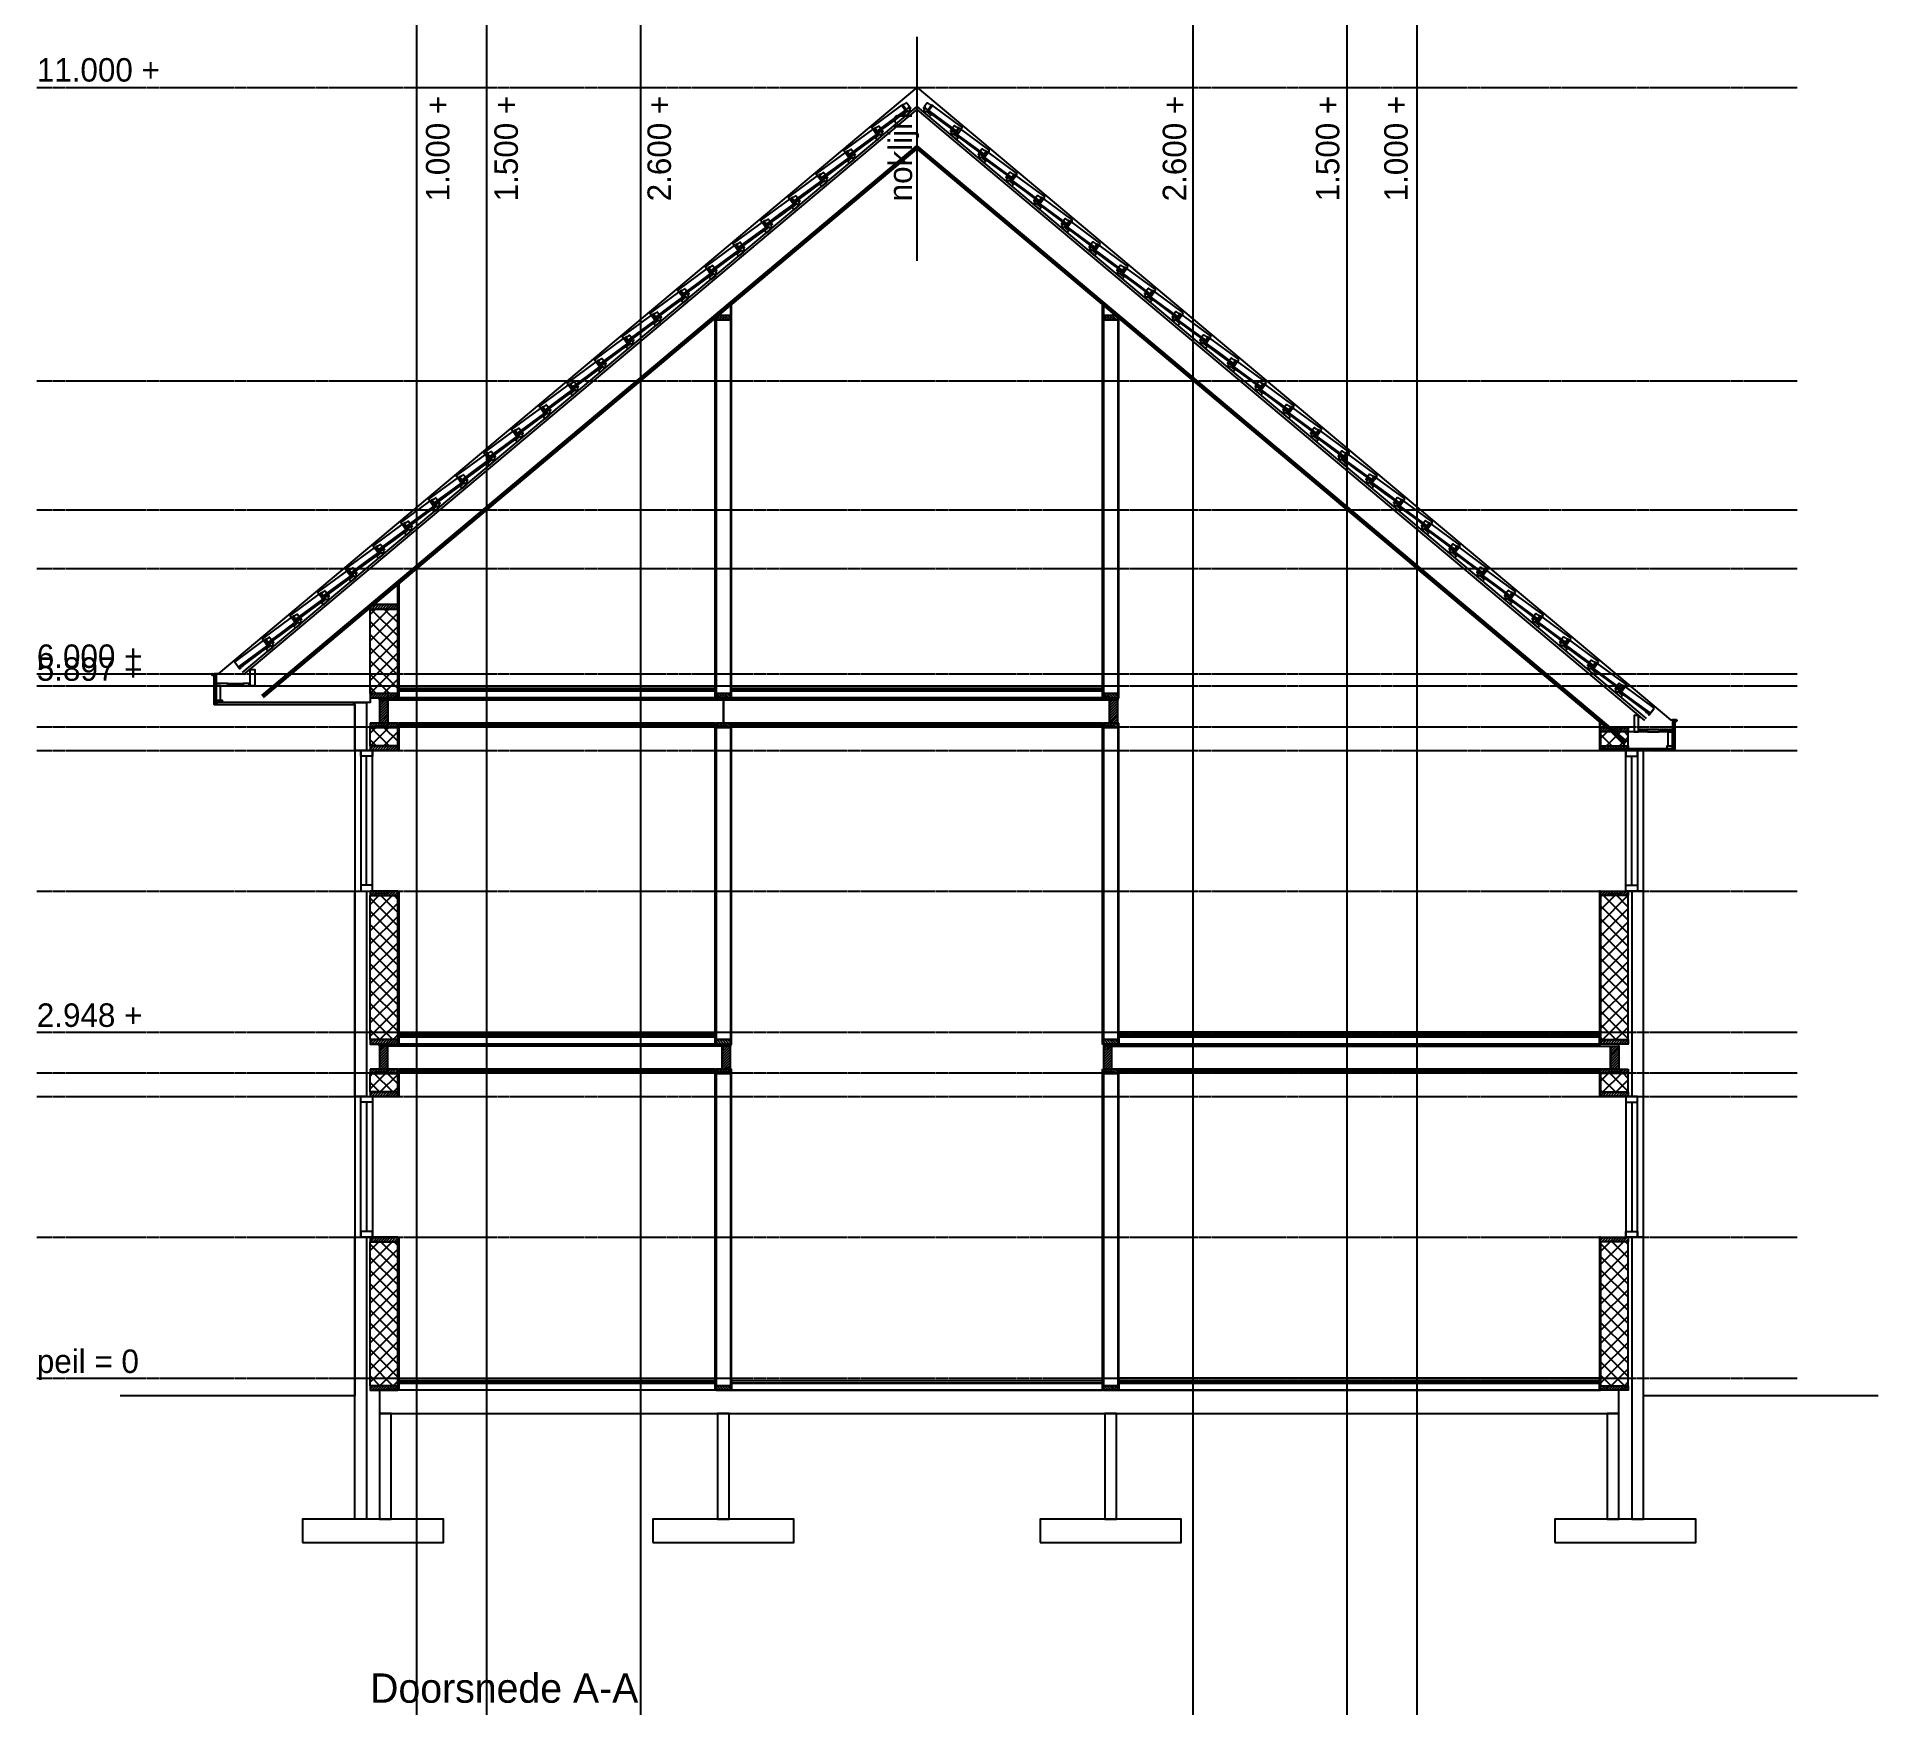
# Model space of a CAD drawing. Header units: millimetres. Extents: x -109306 to 269542, y -22401 to 197206.
# Drawn here: x 109700 to 125390, y -21929 to -7734 of the extents above; entities that cross this region are included whole.
import ezdxf

# ---------------------------------------------------------------- set-up
doc = ezdxf.new("R2010")
doc.units = ezdxf.units.MM
for name, pattern in [('CENTER', [36, 24, -3, 6, -3]), ('DASHED', [19.05, 12.7, -6.35]), ('DASHED2', [9.525, 6.35, -3.175])]:
    doc.linetypes.add(name, pattern=pattern)
for name, color, linetype in [('18', 1, 'Continuous'), ('25', 2, 'Continuous'), ('DIMENSION', 1, 'Continuous'), ('HATCH', 9, 'Continuous'), ('STRAMIEN', 11, 'CENTER'), ('T50', 4, 'Continuous')]:
    doc.layers.add(name, color=color, linetype=linetype)
doc.layers.add('EHP Derden', color=8, linetype='DASHED', lineweight=13)
doc.styles.get("Standard").update_dxf_attribs({"font": ''})
doc.styles.get('Standard').set_extended_font_data('Century Gothic')
pattern_1 = [(45, (-73796.183, 375.5), (-11.2253202, 11.2253202), [])]
pattern_2 = [(45, (-73796.183, 1808), (-11.2253202, 11.2253202), [])]
pattern_3 = [(45, (-73796.183, -1140.5), (-11.2253202, 11.2253202), [])]
pattern_4 = [(45, (-25000, 0), (-56.1266, 56.1266), []), (135, (-25000, 0), (-56.1266, -56.1266), [])]
pattern_5 = [(45, (-74714.357, 375.5), (-11.2253202, 11.2253202), [])]
pattern_6 = [(45, (-25918.174, 0), (-56.1266, 56.1266), []), (135, (-25918.174, 0), (-56.1266, -56.1266), [])]
pattern_7 = [(45, (-74714.357, 1770), (-11.2253202, 11.2253202), [])]
pattern_8 = [(45, (-74714.357, -1140.5), (-11.2253202, 11.2253202), [])]
pattern_9 = [(45, (-73796.183, -2573), (-11.2253202, 11.2253202), [])]
pattern_10 = [(45, (-72396.183, -2573), (-11.2253202, 11.2253202), [])]

msp = doc.modelspace()

# ---------------------------------------------------------------- texts
at = {"layer": 'DIMENSION', "char_height": 200, "attachment_point": 1}
for s, insert in [('11.000 +', (109699.6, -7915.5)), ('5.897 +', (109699.6, -13019.8)), ('6.000 +', (109699.6, -12910.4)), ('2.948 +', (109699.6, -15968.3)), ('peil = 0', (109699.6, -18916.8))]:
    msp.add_mtext_dynamic_manual_height_columns(s, width=1255.617, gutter_width=200, heights=[0], dxfattribs=dict(at, insert=insert))
at = {"layer": 'DIMENSION', "char_height": 200, "rotation": 90}
for s, insert, attachment_point in [('1.000 +', (113015.6, -9135.6), 1), ('1.500 +', (113598.4, -9135.6), 1), ('2.600 +', (114903, -9135.6), 1), ('2.600 +', (119496.2, -9135.6), 7), ('1.500 +', (120800.8, -9135.6), 7), ('1.000 +', (121383.6, -9135.6), 7), ('noklijn', (116957.3, -9135.6), 1)]:
    msp.add_mtext_dynamic_manual_height_columns(s, width=1255.617, gutter_width=200, heights=[0], dxfattribs=dict(at, insert=insert, attachment_point=attachment_point))
at = {"layer": 'T50'}
msp.add_text('Doorsnede A-A', height=250, dxfattribs=at).set_placement((112539.6, -21925.9))

# ---------------------------------------------------------------- blocks, each defined once
blk = doc.blocks.new('BNOVH000B$2')
at = {"color": 1, "linetype": 'Continuous', "ltscale": 400}
blk.add_lwpolyline([(-4.607633, -72.634071), (-0.507161, -7.984015, -0.414214), (7.983656, -0.505826), (306.765381, -19.461395)], format="xyb", dxfattribs=at)
at = {"color": 7, "linetype": 'Continuous', "ltscale": 400}
for points in [[(162.939163, -75.24762), (35.388271, -67.155594, 0.346419), (32.332868, -69.261757), (32.208397, -69.663368, -0.34642), (29.152066, -71.76974), (26.880663, -71.625717, -0.346418), (24.116321, -69.149877), (24.043949, -68.736298, 0.346419), (21.27807, -66.260763), (12.150923, -65.681381, 0.339449), (6.694334, -69.342673), (6.107766, -71.08606, -0.339452), (3.074921, -73.122243), (-4.607633, -72.634071), (-3.911165, -61.656105, -0.414214), (4.57868, -54.179608), (163.721054, -64.275009)], [(163.721054, -64.275009), (312.597626, -73.719734, 0.34642), (315.65294, -71.612962), (316.081909, -70.22963, -0.346418), (319.137209, -68.122364), (320.513977, -68.210251, -0.346419), (323.278875, -70.685866), (323.528778, -72.112488, 0.34642), (326.293636, -74.589384), (347.527344, -75.935265, 0.34642), (350.582755, -73.829089), (351.011627, -72.44516, -0.346409), (354.067276, -70.339005), (359.435699, -70.679352, -0.346429), (362.200625, -73.155084), (362.653351, -75.73613), (362.783844, -78.096054), (362.351929, -84.892128, -0.414214), (359.167991, -87.69696), (350.891724, -87.171593, 0.346418), (348.683398, -88.693428), (345.226959, -99.860466, -0.34642), (342.170061, -101.96707), (331.379486, -101.282631, -0.345772), (328.614772, -98.812945), (327.279694, -91.291748, 0.345782), (324.515422, -88.822875), (318.587646, -88.446442, -0.348737), (316.607744, -86.658449, 0.348633), (314.626961, -84.870368), (162.939163, -75.24762)]]:
    blk.add_lwpolyline(points, format="xyb", dxfattribs=at)
at = {"color": 1, "linetype": 'DASHED2', "ltscale": 400}
blk.add_lwpolyline([(306.765381, -19.461395), (318.913177, -20.232227, -0.063748), (342.582732, -28.872767), (363.816071, -30.219614, -0.414214), (365.685305, -32.342388), (362.930328, -75.772003)], format="xyb", dxfattribs=at)
for points in [[(315.653687, -71.612961), (318.674286, -24.001543)], [(323.528778, -72.112488), (326.549377, -24.501074)]]:
    blk.add_lwpolyline(points, dxfattribs=at)
blk = doc.blocks.new('*U882')
at = {"layer": '25'}
for points in [[(-3089, -2259), (2495, 2426)], [(-3076, -2275), (2508, 2411)], [(-2925, -2455), (2659, 2231)], [(-2919, -2461), (2665, 2224)], [(-2911, -2471), (2673, 2215)]]:
    blk.add_lwpolyline(points, dxfattribs=at)
for points in [[(2304, 2295), (2342, 2327), (2357, 2310), (2318, 2278)], [(2068, 2097), (2107, 2129), (2121, 2112), (2082, 2080)], [(1832, 1899), (1871, 1931), (1885, 1914), (1846, 1882)], [(1596, 1701), (1635, 1733), (1649, 1716), (1610, 1684)], [(1360, 1503), (1399, 1535), (1413, 1518), (1375, 1486)], [(1124, 1305), (1163, 1337), (1177, 1320), (1139, 1288)], [(889, 1107), (927, 1139), (941, 1122), (903, 1090)], [(653, 909), (691, 941), (705, 924), (667, 892)], [(417, 711), (455, 743), (469, 726), (431, 694)], [(181, 513), (219, 545), (233, 529), (195, 496)], [(-55, 315), (-17, 347), (-3, 331), (-41, 298)], [(-291, 117), (-253, 149), (-239, 133), (-277, 100)], [(-527, -81), (-489, -49), (-475, -65), (-513, -98)], [(-763, -279), (-725, -247), (-711, -263), (-749, -296)], [(-999, -477), (-961, -445), (-947, -461), (-985, -494)], [(-1235, -675), (-1197, -643), (-1183, -659), (-1221, -692)], [(-1471, -873), (-1433, -840), (-1418, -857), (-1457, -889)], [(-1707, -1071), (-1669, -1038), (-1654, -1055), (-1693, -1087)], [(-1943, -1269), (-1904, -1236), (-1890, -1253), (-1929, -1285)], [(-2179, -1467), (-2140, -1434), (-2126, -1451), (-2165, -1483)], [(-2415, -1665), (-2376, -1632), (-2362, -1649), (-2401, -1681)], [(-2651, -1863), (-2612, -1830), (-2598, -1847), (-2636, -1879)], [(-2887, -2060), (-2848, -2028), (-2834, -2045), (-2872, -2077)]]:
    blk.add_lwpolyline(points, close=True, dxfattribs=at)
at = {"rotation": 39.9999999999994}
for p in [(2035, 2186), (1799, 1988), (1563, 1790), (1327, 1592), (1091, 1394), (855, 1196), (619, 998), (383, 800), (147, 602), (-89, 404), (-324, 206), (-560, 8), (-796, -190), (-1032, -388), (-1268, -586), (-1504, -784), (-1740, -982), (-1976, -1180), (-2212, -1378), (-2448, -1576), (-2684, -1774), (-2920, -1972), (-3156, -2169)]:
    blk.add_blockref('BNOVH000B$2', p, dxfattribs=at)
blk = doc.blocks.new('*U883')
at = {"layer": '25'}
for points in [[(-3556, -2651), (2495, 2426)], [(-3543, -2666), (2508, 2411)], [(-3392, -2846), (2659, 2231)], [(-3386, -2853), (2665, 2224)], [(-3378, -2863), (2673, 2215)]]:
    blk.add_lwpolyline(points, dxfattribs=at)
for points in [[(2309, 2299), (2348, 2331), (2362, 2315), (2323, 2282)], [(2073, 2101), (2112, 2133), (2126, 2117), (2087, 2084)], [(1837, 1903), (1876, 1935), (1890, 1919), (1851, 1886)], [(1601, 1705), (1640, 1737), (1654, 1721), (1616, 1688)], [(1365, 1507), (1404, 1539), (1418, 1523), (1380, 1490)], [(1130, 1309), (1168, 1342), (1182, 1325), (1144, 1293)], [(894, 1111), (932, 1144), (946, 1127), (908, 1095)], [(658, 913), (696, 946), (710, 929), (672, 897)], [(422, 715), (460, 748), (474, 731), (436, 699)], [(186, 517), (224, 550), (238, 533), (200, 501)], [(-50, 319), (-12, 352), (2, 335), (-36, 303)], [(-286, 121), (-248, 154), (-234, 137), (-272, 105)], [(-522, -76), (-484, -44), (-470, -61), (-508, -93)], [(-758, -274), (-720, -242), (-706, -259), (-744, -291)], [(-994, -472), (-956, -440), (-942, -457), (-980, -489)], [(-1230, -670), (-1192, -638), (-1177, -655), (-1216, -687)], [(-1466, -868), (-1428, -836), (-1413, -853), (-1452, -885)], [(-1702, -1066), (-1663, -1034), (-1649, -1051), (-1688, -1083)], [(-1938, -1264), (-1899, -1232), (-1885, -1249), (-1924, -1281)], [(-2174, -1462), (-2135, -1430), (-2121, -1447), (-2160, -1479)], [(-2410, -1660), (-2371, -1628), (-2357, -1645), (-2395, -1677)], [(-2646, -1858), (-2607, -1826), (-2593, -1843), (-2631, -1875)], [(-2882, -2056), (-2843, -2024), (-2829, -2041), (-2867, -2073)], [(-3117, -2254), (-3079, -2222), (-3065, -2239), (-3103, -2271)], [(-3353, -2452), (-3315, -2420), (-3301, -2437), (-3339, -2469)]]:
    blk.add_lwpolyline(points, close=True, dxfattribs=at)
at = {"rotation": 39.9999999999994}
for p in [(2040, 2190), (1804, 1992), (1568, 1794), (1332, 1596), (1096, 1398), (860, 1200), (624, 1002), (388, 804), (152, 606), (-84, 408), (-319, 210), (-555, 12), (-791, -185), (-1027, -383), (-1263, -581), (-1499, -779), (-1735, -977), (-1971, -1175), (-2207, -1373), (-2443, -1571), (-2679, -1769), (-2915, -1967), (-3151, -2165), (-3387, -2363), (-3623, -2561)]:
    blk.add_blockref('BNOVH000B$2', p, dxfattribs=at)
blk = doc.blocks.new('*U884')
at = {"layer": '25'}
for points in [[(1302, -50), (2502, -50), (2502, 50), (1302, 50)], [(1352, 50), (1302, 50), (1302, -50), (1352, -50)], [(2452, 50), (2502, 50), (2502, -50), (2452, -50)]]:
    blk.add_lwpolyline(points, close=True, dxfattribs=at)
blk.add_lwpolyline([(1352, 0), (2452, 0)], dxfattribs=at)
blk = doc.blocks.new('*U885')
at = {"layer": '25'}
for points in [[(548.5, -50), (1748.5, -50), (1748.5, 50), (548.5, 50)], [(598.5, 50), (548.5, 50), (548.5, -50), (598.5, -50)], [(1698.5, 50), (1748.5, 50), (1748.5, -50), (1698.5, -50)]]:
    blk.add_lwpolyline(points, close=True, dxfattribs=at)
blk.add_lwpolyline([(598.5, 0), (1698.5, 0)], dxfattribs=at)

# ---------------------------------------------------------------- hatches: boundary and pattern name
at = {"layer": '18'}
h = msp.add_hatch(dxfattribs=at)
h.set_pattern_fill('ANSI31', color=1, scale=5, angle=90)
h.set_pattern_definition([(135, (115549.596, -9644.757), (-11.2253, -11.2253), [])])
h.paths.add_polyline_path([(115489.6, -10106.8), (115489.6, -10144.8), (115609.6, -10144.8), (115609.6, -10106.8)])
h = msp.add_hatch(dxfattribs=at)
h.set_pattern_fill('ANSI31', color=1, scale=5, angle=90)
h.set_pattern_definition([(135, (118849.596, -9644.757), (-11.2253, -11.2253), [])])
h.paths.add_polyline_path([(118789.6, -10106.8), (118789.6, -10144.8), (118909.6, -10144.8), (118909.6, -10106.8)])
h = msp.add_hatch(dxfattribs=at)
h.set_pattern_fill('ANSI31', color=1, scale=5)
h.set_pattern_definition([(45, (-74396.183, 3417.552), (-11.2253202, 11.2253202), [])])
h.paths.add_polyline_path([(112539.6, -12570.4), (112539.6, -12608.4), (112774.6, -12608.4), (112774.6, -12570.4)])
h = msp.add_hatch(dxfattribs=at)
h.set_pattern_fill('ANSI31', color=1, scale=5)
h.set_pattern_definition([(45, (-74396.183, 2660), (-11.2253202, 11.2253202), [])])
h.paths.add_polyline_path([(112539.6, -13327.9), (112539.6, -13365.9), (112774.6, -13365.9), (112774.6, -13327.9)])
h = msp.add_hatch(dxfattribs=at)
h.set_pattern_fill('ANSI31', color=1, scale=5, angle=90)
h.set_pattern_definition([(135, (115411.596, -12865.904), (-11.2253, -11.2253), [])])
h.paths.add_polyline_path([(115489.6, -13327.9), (115489.6, -13365.9), (115609.6, -13365.9), (115609.6, -13327.9)])
h = msp.add_hatch(dxfattribs=at)
h.set_pattern_fill('ANSI31', color=1, scale=5, angle=90)
h.set_pattern_definition([(135, (118711.596, -12865.904), (-11.2253, -11.2253), [])])
h.paths.add_polyline_path([(118789.6, -13327.9), (118789.6, -13365.9), (118909.6, -13365.9), (118909.6, -13327.9)])
h = msp.add_hatch(dxfattribs=at)
h.set_pattern_fill('ANSI31', color=1, scale=5)
h.set_pattern_definition([(45, (-24920, 2948.5), (-11.2253202, 11.2253202), [])])
h.paths.add_polyline_path([(112690.6, -13383.9), (112619.6, -13383.9), (112619.6, -13579.9), (112690.6, -13579.9)])
h = msp.add_hatch(dxfattribs=at)
h.set_pattern_fill('ANSI31', color=1, scale=5)
h.set_pattern_definition([(45, (-18701, 2948.5), (-11.2253202, 11.2253202), [])])
h.paths.add_polyline_path([(118909.6, -13383.9), (118838.6, -13383.9), (118838.6, -13579.9), (118909.6, -13579.9)])
h = msp.add_hatch(dxfattribs=at)
h.set_pattern_fill('ANSI31', color=1, scale=5)
h.set_pattern_definition(pattern_2)
h.paths.add_polyline_path([(112539.6, -13579.9), (112539.6, -13617.9), (112774.6, -13617.9), (112774.6, -13579.9)])
h = msp.add_hatch(dxfattribs=at)
h.set_pattern_fill('ANSI31', color=1, scale=5)
h.set_pattern_definition(pattern_2)
h.paths.add_polyline_path([(112539.6, -13579.9), (112539.6, -13617.9), (112774.6, -13617.9), (112774.6, -13579.9)])
h = msp.add_hatch(dxfattribs=at)
h.set_pattern_fill('ANSI31', color=1, scale=5, angle=90)
h.set_pattern_definition([(135, (115549.596, -13117.904), (-11.2253, -11.2253), [])])
h.paths.add_polyline_path([(115489.6, -13579.9), (115489.6, -13617.9), (115609.6, -13617.9), (115609.6, -13579.9)])
h = msp.add_hatch(dxfattribs=at)
h.set_pattern_fill('ANSI31', color=1, scale=5, angle=90)
h.set_pattern_definition([(135, (118849.596, -13117.904), (-11.2253, -11.2253), [])])
h.paths.add_polyline_path([(118789.6, -13579.9), (118789.6, -13617.9), (118909.6, -13617.9), (118909.6, -13579.9)])
h = msp.add_hatch(dxfattribs=at)
h.set_pattern_fill('ANSI31', color=1, scale=5)
h.set_pattern_definition(pattern_7)
h.paths.add_polyline_path([(123259.6, -13617.9), (123259.6, -13655.9), (123024.6, -13655.9), (123024.6, -13617.9)])
h = msp.add_hatch(dxfattribs=at)
h.set_pattern_fill('ANSI31', color=1, scale=5)
h.set_pattern_definition(pattern_7)
h.paths.add_polyline_path([(123259.6, -13617.9), (123259.6, -13655.9), (123024.6, -13655.9), (123024.6, -13617.9)])
h = msp.add_hatch(dxfattribs=at)
h.set_pattern_fill('ANSI31', color=1, scale=5)
h.set_pattern_definition([(45, (-74396.183, 2213.5), (-11.2253202, 11.2253202), [])])
h.paths.add_polyline_path([(112539.6, -13774.4), (112539.6, -13812.4), (112774.6, -13812.4), (112774.6, -13774.4)])
h = msp.add_hatch(dxfattribs=at)
h.set_pattern_fill('ANSI31', color=1, scale=5)
h.set_pattern_definition([(45, (-75314.357, 2213.5), (-11.2253202, 11.2253202), [])])
h.paths.add_polyline_path([(123259.6, -13774.4), (123259.6, -13812.4), (123024.6, -13812.4), (123024.6, -13774.4)])
h = msp.add_hatch(dxfattribs=at)
h.set_pattern_fill('ANSI31', color=1, scale=5)
h.set_pattern_definition(pattern_1)
h.paths.add_polyline_path([(112539.6, -15012.4), (112539.6, -15050.4), (112774.6, -15050.4), (112774.6, -15012.4)])
h = msp.add_hatch(dxfattribs=at)
h.set_pattern_fill('ANSI31', color=1, scale=5)
h.set_pattern_definition(pattern_1)
h.paths.add_polyline_path([(112539.6, -15012.4), (112539.6, -15050.4), (112774.6, -15050.4), (112774.6, -15012.4)])
h = msp.add_hatch(dxfattribs=at)
h.set_pattern_fill('ANSI31', color=1, scale=5)
h.set_pattern_definition(pattern_5)
h.paths.add_polyline_path([(123259.6, -15012.4), (123259.6, -15050.4), (123024.6, -15050.4), (123024.6, -15012.4)])
h = msp.add_hatch(dxfattribs=at)
h.set_pattern_fill('ANSI31', color=1, scale=5)
h.set_pattern_definition(pattern_5)
h.paths.add_polyline_path([(123259.6, -15012.4), (123259.6, -15050.4), (123024.6, -15050.4), (123024.6, -15012.4)])
h = msp.add_hatch(dxfattribs=at)
h.set_pattern_fill('ANSI31', color=1, scale=5)
h.set_pattern_definition([(45, (-74396.183, -288.5), (-11.2253202, 11.2253202), [])])
h.paths.add_polyline_path([(112539.6, -16276.4), (112539.6, -16314.4), (112774.6, -16314.4), (112774.6, -16276.4)])
h = msp.add_hatch(dxfattribs=at)
h.set_pattern_fill('ANSI31', color=1, scale=5, angle=90)
h.set_pattern_definition([(135, (115480.596, -15814.404), (-11.2253, -11.2253), [])])
h.paths.add_polyline_path([(115489.6, -16276.4), (115489.6, -16314.4), (115609.6, -16314.4), (115609.6, -16276.4)])
h = msp.add_hatch(dxfattribs=at)
h.set_pattern_fill('ANSI31', color=1, scale=5, angle=90)
h.set_pattern_definition([(135, (118780.596, -15814.404), (-11.2253, -11.2253), [])])
h.paths.add_polyline_path([(118789.6, -16276.4), (118789.6, -16314.4), (118909.6, -16314.4), (118909.6, -16276.4)])
h = msp.add_hatch(dxfattribs=at)
h.set_pattern_fill('ANSI31', color=1, scale=5)
h.set_pattern_definition([(45, (-75314.357, -288.5), (-11.2253202, 11.2253202), [])])
h.paths.add_polyline_path([(123259.6, -16276.4), (123259.6, -16314.4), (123024.6, -16314.4), (123024.6, -16276.4)])
h = msp.add_hatch(dxfattribs=at)
h.set_pattern_fill('ANSI31', color=1, scale=5)
h.set_pattern_definition([(45, (-24920, 0), (-11.2253202, 11.2253202), [])])
h.paths.add_polyline_path([(112690.6, -16332.4), (112619.6, -16332.4), (112619.6, -16528.4), (112690.6, -16528.4)])
h = msp.add_hatch(dxfattribs=at)
h.set_pattern_fill('ANSI31', color=1, scale=5)
h.set_pattern_definition([(45, (-22001, 4e-12), (-11.2253202, 11.2253202), [])])
h.paths.add_polyline_path([(115609.6, -16332.4), (115538.6, -16332.4), (115538.6, -16528.4), (115609.6, -16528.4)])
h = msp.add_hatch(dxfattribs=at)
h.set_pattern_fill('ANSI31', color=1, scale=5)
h.set_pattern_definition([(45, (-18750, 4e-12), (-11.2253202, 11.2253202), [])])
h.paths.add_polyline_path([(118860.6, -16332.4), (118789.6, -16332.4), (118789.6, -16528.4), (118860.6, -16528.4)])
h = msp.add_hatch(dxfattribs=at)
h.set_pattern_fill('ANSI31', color=1, scale=5)
h.set_pattern_definition([(45, (-25838.174, 0), (-11.2253202, 11.2253202), [])])
h.paths.add_polyline_path([(123108.6, -16332.4), (123179.6, -16332.4), (123179.6, -16528.4), (123108.6, -16528.4)])
h = msp.add_hatch(dxfattribs=at)
h.set_pattern_fill('ANSI31', color=1, scale=5)
h.set_pattern_definition(pattern_3)
h.paths.add_polyline_path([(112539.6, -16528.4), (112539.6, -16566.4), (112774.6, -16566.4), (112774.6, -16528.4)])
h = msp.add_hatch(dxfattribs=at)
h.set_pattern_fill('ANSI31', color=1, scale=5)
h.set_pattern_definition(pattern_3)
h.paths.add_polyline_path([(112539.6, -16528.4), (112539.6, -16566.4), (112774.6, -16566.4), (112774.6, -16528.4)])
h = msp.add_hatch(dxfattribs=at)
h.set_pattern_fill('ANSI31', color=1, scale=5, angle=90)
h.set_pattern_definition([(135, (115549.596, -16066.404), (-11.2253, -11.2253), [])])
h.paths.add_polyline_path([(115489.6, -16528.4), (115489.6, -16566.4), (115609.6, -16566.4), (115609.6, -16528.4)])
h = msp.add_hatch(dxfattribs=at)
h.set_pattern_fill('ANSI31', color=1, scale=5, angle=90)
h.set_pattern_definition([(135, (118849.596, -16066.404), (-11.2253, -11.2253), [])])
h.paths.add_polyline_path([(118789.6, -16528.4), (118789.6, -16566.4), (118909.6, -16566.4), (118909.6, -16528.4)])
h = msp.add_hatch(dxfattribs=at)
h.set_pattern_fill('ANSI31', color=1, scale=5)
h.set_pattern_definition(pattern_8)
h.paths.add_polyline_path([(123259.6, -16528.4), (123259.6, -16566.4), (123024.6, -16566.4), (123024.6, -16528.4)])
h = msp.add_hatch(dxfattribs=at)
h.set_pattern_fill('ANSI31', color=1, scale=5)
h.set_pattern_definition(pattern_8)
h.paths.add_polyline_path([(123259.6, -16528.4), (123259.6, -16566.4), (123024.6, -16566.4), (123024.6, -16528.4)])
h = msp.add_hatch(dxfattribs=at)
h.set_pattern_fill('ANSI31', color=1, scale=5)
h.set_pattern_definition([(45, (-74396.183, -735), (-11.2253202, 11.2253202), [])])
h.paths.add_polyline_path([(112539.6, -16722.9), (112539.6, -16760.9), (112774.6, -16760.9), (112774.6, -16722.9)])
h = msp.add_hatch(dxfattribs=at)
h.set_pattern_fill('ANSI31', color=1, scale=5)
h.set_pattern_definition([(45, (-75314.357, -735), (-11.2253202, 11.2253202), [])])
h.paths.add_polyline_path([(123259.6, -16722.9), (123259.6, -16760.9), (123024.6, -16760.9), (123024.6, -16722.9)])
h = msp.add_hatch(dxfattribs=at)
h.set_pattern_fill('ANSI31', color=1, scale=5)
h.set_pattern_definition(pattern_9)
h.paths.add_polyline_path([(112539.6, -17960.9), (112539.6, -17998.9), (112774.6, -17998.9), (112774.6, -17960.9)])
h = msp.add_hatch(dxfattribs=at)
h.set_pattern_fill('ANSI31', color=1, scale=5)
h.set_pattern_definition(pattern_9)
h.paths.add_polyline_path([(112539.6, -17960.9), (112539.6, -17998.9), (112774.6, -17998.9), (112774.6, -17960.9)])
h = msp.add_hatch(dxfattribs=at)
h.set_pattern_fill('ANSI31', color=1, scale=5)
h.set_pattern_definition(pattern_10)
h.paths.add_polyline_path([(123259.6, -17960.9), (123259.6, -17998.9), (123024.6, -17998.9), (123024.6, -17960.9)])
h = msp.add_hatch(dxfattribs=at)
h.set_pattern_fill('ANSI31', color=1, scale=5)
h.set_pattern_definition(pattern_10)
h.paths.add_polyline_path([(123259.6, -17960.9), (123259.6, -17998.9), (123024.6, -17998.9), (123024.6, -17960.9)])
h = msp.add_hatch(dxfattribs=at)
h.set_pattern_fill('ANSI31', color=1, scale=5)
h.set_pattern_definition([(45, (-74396.183, -3237), (-11.2253202, 11.2253202), [])])
h.paths.add_polyline_path([(112539.6, -19224.9), (112539.6, -19262.9), (112774.6, -19262.9), (112774.6, -19224.9)])
h = msp.add_hatch(dxfattribs=at)
h.set_pattern_fill('ANSI31', color=1, scale=5, angle=90)
h.set_pattern_definition([(135, (115480.596, -18762.904), (-11.2253, -11.2253), [])])
h.paths.add_polyline_path([(115489.6, -19224.9), (115489.6, -19262.9), (115609.6, -19262.9), (115609.6, -19224.9)])
h = msp.add_hatch(dxfattribs=at)
h.set_pattern_fill('ANSI31', color=1, scale=5, angle=90)
h.set_pattern_definition([(135, (118780.596, -18762.904), (-11.2253, -11.2253), [])])
h.paths.add_polyline_path([(118789.6, -19224.9), (118789.6, -19262.9), (118909.6, -19262.9), (118909.6, -19224.9)])
h = msp.add_hatch(dxfattribs=at)
h.set_pattern_fill('ANSI31', color=1, scale=5)
h.set_pattern_definition([(45, (-72996.183, -3237), (-11.2253202, 11.2253202), [])])
h.paths.add_polyline_path([(123259.6, -19224.9), (123259.6, -19262.9), (123024.6, -19262.9), (123024.6, -19224.9)])
at = {"layer": 'HATCH'}
h = msp.add_hatch(dxfattribs=at)
h.set_pattern_fill('ANSI37', color=1, scale=25)
h.set_pattern_definition(pattern_4)
h.paths.add_polyline_path([(112539.6, -12608.4), (112774.6, -12608.4), (112774.6, -13327.9), (112539.6, -13327.9)])
h = msp.add_hatch(dxfattribs=at)
h.set_pattern_fill('ANSI37', color=1, scale=25)
h.set_pattern_definition(pattern_4)
h.paths.add_polyline_path([(112539.6, -13617.9), (112774.6, -13617.9), (112774.6, -13774.4), (112539.6, -13774.4)])
h = msp.add_hatch(dxfattribs=at)
h.set_pattern_fill('ANSI37', color=1, scale=25)
h.set_pattern_definition(pattern_6)
h.paths.add_polyline_path([(123259.6, -13655.9), (123024.6, -13655.9), (123024.6, -13774.4), (123259.6, -13774.4)])
h = msp.add_hatch(dxfattribs=at)
h.set_pattern_fill('ANSI37', color=1, scale=25)
h.set_pattern_definition(pattern_4)
h.paths.add_polyline_path([(112539.6, -15050.4), (112774.6, -15050.4), (112774.6, -16276.4), (112539.6, -16276.4)])
h = msp.add_hatch(dxfattribs=at)
h.set_pattern_fill('ANSI37', color=1, scale=25)
h.set_pattern_definition(pattern_6)
h.paths.add_polyline_path([(123259.6, -15050.4), (123024.6, -15050.4), (123024.6, -16276.4), (123259.6, -16276.4)])
h = msp.add_hatch(dxfattribs=at)
h.set_pattern_fill('ANSI37', color=1, scale=25)
h.set_pattern_definition(pattern_4)
h.paths.add_polyline_path([(112539.6, -16566.4), (112774.6, -16566.4), (112774.6, -16722.9), (112539.6, -16722.9)])
h = msp.add_hatch(dxfattribs=at)
h.set_pattern_fill('ANSI37', color=1, scale=25)
h.set_pattern_definition(pattern_6)
h.paths.add_polyline_path([(123259.6, -16566.4), (123024.6, -16566.4), (123024.6, -16722.9), (123259.6, -16722.9)])
h = msp.add_hatch(dxfattribs=at)
h.set_pattern_fill('ANSI37', color=1, scale=25)
h.set_pattern_definition([(45, (-25000, -2948.5), (-56.1266, 56.1266), []), (135, (-25000, -2948.5), (-56.1266, -56.1266), [])])
h.paths.add_polyline_path([(112539.6, -17998.9), (112774.6, -17998.9), (112774.6, -19224.9), (112539.6, -19224.9)])
h = msp.add_hatch(dxfattribs=at)
h.set_pattern_fill('ANSI37', color=1, scale=25)
h.set_pattern_definition([(45, (-23600, -2948.5), (-56.1266, 56.1266), []), (135, (-23600, -2948.5), (-56.1266, -56.1266), [])])
h.paths.add_polyline_path([(123259.6, -17998.9), (123024.6, -17998.9), (123024.6, -19224.9), (123259.6, -19224.9)])

# ---------------------------------------------------------------- linework, layer by layer
at = {"layer": '18'}
msp.add_lwpolyline([(111247, -13160.9), (117199.6, -8166.1), (123618.8, -13552.4)], dxfattribs=at)
at = {"layer": '25', "color": 1}
for p in [(112938.3, -12263.9), (113534.1, -11763.9), (114845.1, -10663.9), (119554.1, -10663.9), (120865.1, -11763.9), (121460.9, -12263.9)]:
    msp.add_xline(p, (0, 1), dxfattribs=at)
at = {"layer": '25'}
for points in [[(117035.7, -8464.8), (117199.6, -8327.3)], [(117048.5, -8480.1), (117199.6, -8353.4)], [(117363.5, -8464.8), (117199.6, -8327.3)], [(117350.7, -8480.1), (117199.6, -8353.4)], [(111247, -13160.9), (111209.6, -13160.9), (111209.6, -13420.9), (112409.6, -13420.9)], [(112409.6, -13420.9), (112409.6, -19310.9)], [(123618.8, -13552.4), (123656.2, -13552.4), (123656.2, -13812.4), (123389.6, -13812.4)], [(123389.6, -19310.9), (123389.6, -13812.4)], [(112409.6, -19310.9), (110409.6, -19310.9)], [(125389.6, -19310.9), (123389.6, -19310.9)]]:
    msp.add_lwpolyline(points, dxfattribs=at)
for points in [[(117080.9, -8398.2), (117119.2, -8366), (117133.3, -8382.9), (117095, -8415)], [(117318.3, -8398.2), (117280, -8366), (117265.9, -8382.9), (117304.2, -8415)], [(115618.6, -10002.3), (115609.6, -10002.3), (115609.6, -13365.9), (115618.6, -13365.9)], [(118780.6, -10018.6), (118789.6, -10018.6), (118789.6, -13365.9), (118780.6, -13365.9)], [(115480.6, -10106.8), (115489.6, -10106.8), (115489.6, -13365.9), (115480.6, -13365.9)], [(115489.6, -10106.8), (115489.6, -10144.8), (115609.6, -10144.8), (115609.6, -10106.8)], [(115489.6, -10144.8), (115609.6, -10144.8), (115609.6, -13327.9), (115489.6, -13327.9)], [(118789.6, -10106.8), (118789.6, -10144.8), (118909.6, -10144.8), (118909.6, -10106.8)], [(118789.6, -10144.8), (118909.6, -10144.8), (118909.6, -13327.9), (118789.6, -13327.9)], [(118918.6, -10106.8), (118909.6, -10106.8), (118909.6, -13365.9), (118918.6, -13365.9)], [(112783.6, -13365.9), (112774.6, -13365.9), (112774.6, -12397.5), (112783.6, -12397.5)], [(112539.6, -12570.4), (112539.6, -12608.4), (112774.6, -12608.4), (112774.6, -12570.4)], [(112539.6, -12608.4), (112774.6, -12608.4), (112774.6, -13327.9), (112539.6, -13327.9)], [(111209.6, -13160.9), (111227.6, -13160.9), (111227.6, -13420.9), (111209.6, -13420.9)], [(111518.6, -13124), (111556.6, -13124), (111556.6, -13264), (111518.6, -13264)], [(111227.6, -13264), (111327.6, -13264), (111327.6, -13242), (111227.6, -13242)], [(111227.6, -13384), (111265.6, -13384), (111265.6, -13264), (111227.6, -13264)], [(111227.6, -13264), (112539.6, -13264), (112539.6, -13405), (111227.6, -13405)], [(111342.6, -13242), (111442.6, -13242), (111442.6, -13264), (111342.6, -13264)], [(111457.6, -13264), (111507.6, -13264), (111507.6, -13242), (111457.6, -13242)], [(112539.6, -13327.9), (112539.6, -13365.9), (112774.6, -13365.9), (112774.6, -13327.9)], [(115480.6, -13285.9), (112783.6, -13285.9), (112783.6, -13263.9), (115480.6, -13263.9)], [(115480.6, -13305.9), (112783.6, -13305.9), (112783.6, -13285.9), (115480.6, -13285.9)], [(115480.6, -13365.9), (112783.6, -13365.9), (112783.6, -13305.9), (115480.6, -13305.9)], [(115489.6, -13327.9), (115489.6, -13365.9), (115609.6, -13365.9), (115609.6, -13327.9)], [(118780.6, -13285.9), (115618.6, -13285.9), (115618.6, -13263.9), (118780.6, -13263.9)], [(118780.6, -13305.9), (115618.6, -13305.9), (115618.6, -13285.9), (118780.6, -13285.9)], [(118780.6, -13365.9), (115618.6, -13365.9), (115618.6, -13305.9), (118780.6, -13305.9)], [(118789.6, -13327.9), (118789.6, -13365.9), (118909.6, -13365.9), (118909.6, -13327.9)], [(123211.6, -13343.2), (123173.3, -13311.1), (123159.1, -13327.9), (123197.4, -13360)], [(111227.6, -13384), (111277.6, -13384), (111277.6, -13406), (111227.6, -13406)], [(111232.7, -13421), (112399.6, -13421), (112399.6, -13406), (111232.7, -13406)], [(112409.6, -13405), (112509.6, -13405), (112509.6, -13812.4), (112409.6, -13812.4)], [(115549.6, -13383.9), (112619.6, -13383.9), (112619.6, -13365.9), (115549.6, -13365.9)], [(112690.6, -13383.9), (112619.6, -13383.9), (112619.6, -13579.9), (112690.6, -13579.9)], [(112690.6, -13579.9), (115549.6, -13579.9), (115549.6, -13383.9), (112690.6, -13383.9)], [(118909.6, -13383.9), (115549.6, -13383.9), (115549.6, -13365.9), (118909.6, -13365.9)], [(115549.6, -13579.9), (118838.6, -13579.9), (118838.6, -13383.9), (115549.6, -13383.9)], [(118909.6, -13383.9), (118838.6, -13383.9), (118838.6, -13579.9), (118909.6, -13579.9)], [(112539.6, -13579.9), (112539.6, -13617.9), (112774.6, -13617.9), (112774.6, -13579.9)], [(112539.6, -13579.9), (112539.6, -13617.9), (112774.6, -13617.9), (112774.6, -13579.9)], [(112539.6, -13617.9), (112774.6, -13617.9), (112774.6, -13774.4), (112539.6, -13774.4)], [(112783.6, -13812.4), (112774.6, -13812.4), (112774.6, -13579.9), (112783.6, -13579.9)], [(112783.6, -13599.9), (115480.6, -13599.9), (115480.6, -13579.9), (112783.6, -13579.9)], [(112783.6, -13612.4), (115480.6, -13612.4), (115480.6, -13599.9), (112783.6, -13599.9)], [(115480.6, -13579.9), (115489.6, -13579.9), (115489.6, -16314.4), (115480.6, -16314.4)], [(115489.6, -13579.9), (115489.6, -13617.9), (115609.6, -13617.9), (115609.6, -13579.9)], [(115489.6, -13617.9), (115609.6, -13617.9), (115609.6, -16276.4), (115489.6, -16276.4)], [(115618.6, -13579.9), (115609.6, -13579.9), (115609.6, -16314.4), (115618.6, -16314.4)], [(115618.6, -13599.9), (118780.6, -13599.9), (118780.6, -13579.9), (115618.6, -13579.9)], [(115618.6, -13612.4), (118780.6, -13612.4), (118780.6, -13599.9), (115618.6, -13599.9)], [(118780.6, -13579.9), (118789.6, -13579.9), (118789.6, -16314.4), (118780.6, -16314.4)], [(118789.6, -13579.9), (118789.6, -13617.9), (118909.6, -13617.9), (118909.6, -13579.9)], [(118789.6, -13617.9), (118909.6, -13617.9), (118909.6, -16276.4), (118789.6, -16276.4)], [(118918.6, -13579.9), (118909.6, -13579.9), (118909.6, -16314.4), (118918.6, -16314.4)], [(123015.6, -13812.4), (123024.6, -13812.4), (123024.6, -13572.2), (123015.6, -13572.2)], [(123259.6, -13617.9), (123259.6, -13655.9), (123024.6, -13655.9), (123024.6, -13617.9)], [(123259.6, -13617.9), (123259.6, -13655.9), (123024.6, -13655.9), (123024.6, -13617.9)], [(123347.2, -13515.5), (123309.2, -13515.5), (123309.2, -13655.5), (123347.2, -13655.5)], [(123408.2, -13655.5), (123358.2, -13655.5), (123358.2, -13633.5), (123408.2, -13633.5)], [(123523.2, -13633.5), (123423.2, -13633.5), (123423.2, -13655.5), (123523.2, -13655.5)], [(123638.2, -13655.5), (123538.2, -13655.5), (123538.2, -13633.5), (123638.2, -13633.5)], [(123656.2, -13552.4), (123638.2, -13552.4), (123638.2, -13812.4), (123656.2, -13812.4)], [(112539.6, -13774.4), (112539.6, -13812.4), (112774.6, -13812.4), (112774.6, -13774.4)], [(123638.2, -13655.5), (123024.6, -13655.5), (123024.6, -13796.5), (123638.2, -13796.5)], [(123259.6, -13655.9), (123024.6, -13655.9), (123024.6, -13774.4), (123259.6, -13774.4)], [(123259.6, -13774.4), (123259.6, -13812.4), (123024.6, -13812.4), (123024.6, -13774.4)], [(123633.1, -13812.5), (123399.6, -13812.5), (123399.6, -13797.5), (123633.1, -13797.5)], [(123638.2, -13775.5), (123588.2, -13775.5), (123588.2, -13797.5), (123638.2, -13797.5)], [(123638.2, -13775.5), (123600.2, -13775.5), (123600.2, -13655.5), (123638.2, -13655.5)], [(112409.6, -15012.4), (112509.6, -15012.4), (112509.6, -16760.9), (112409.6, -16760.9)], [(112539.6, -15012.4), (112539.6, -15050.4), (112774.6, -15050.4), (112774.6, -15012.4)], [(112539.6, -15012.4), (112539.6, -15050.4), (112774.6, -15050.4), (112774.6, -15012.4)], [(112539.6, -15050.4), (112774.6, -15050.4), (112774.6, -16276.4), (112539.6, -16276.4)], [(112783.6, -16314.4), (112774.6, -16314.4), (112774.6, -15012.4), (112783.6, -15012.4)], [(123015.6, -16314.4), (123024.6, -16314.4), (123024.6, -15012.4), (123015.6, -15012.4)], [(123259.6, -15012.4), (123259.6, -15050.4), (123024.6, -15050.4), (123024.6, -15012.4)], [(123259.6, -15012.4), (123259.6, -15050.4), (123024.6, -15050.4), (123024.6, -15012.4)], [(123259.6, -15050.4), (123024.6, -15050.4), (123024.6, -16276.4), (123259.6, -16276.4)], [(123389.6, -15012.4), (123289.6, -15012.4), (123289.6, -16760.9), (123389.6, -16760.9)], [(112539.6, -16276.4), (112539.6, -16314.4), (112774.6, -16314.4), (112774.6, -16276.4)], [(115609.6, -16332.4), (112619.6, -16332.4), (112619.6, -16314.4), (115609.6, -16314.4)], [(115480.6, -16234.4), (112783.6, -16234.4), (112783.6, -16212.4), (115480.6, -16212.4)], [(115480.6, -16254.4), (112783.6, -16254.4), (112783.6, -16234.4), (115480.6, -16234.4)], [(115480.6, -16314.4), (112783.6, -16314.4), (112783.6, -16254.4), (115480.6, -16254.4)], [(115489.6, -16276.4), (115489.6, -16314.4), (115609.6, -16314.4), (115609.6, -16276.4)], [(118789.6, -16276.4), (118789.6, -16314.4), (118909.6, -16314.4), (118909.6, -16276.4)], [(118789.6, -16332.4), (123179.6, -16332.4), (123179.6, -16314.4), (118789.6, -16314.4)], [(118918.6, -16234.4), (123015.6, -16234.4), (123015.6, -16212.4), (118918.6, -16212.4)], [(118918.6, -16254.4), (123015.6, -16254.4), (123015.6, -16234.4), (118918.6, -16234.4)], [(118918.6, -16314.4), (123015.6, -16314.4), (123015.6, -16254.4), (118918.6, -16254.4)], [(123259.6, -16276.4), (123259.6, -16314.4), (123024.6, -16314.4), (123024.6, -16276.4)], [(112619.6, -16528.4), (115538.6, -16528.4), (115538.6, -16332.4), (112619.6, -16332.4)], [(112690.6, -16332.4), (112619.6, -16332.4), (112619.6, -16528.4), (112690.6, -16528.4)], [(115609.6, -16332.4), (115538.6, -16332.4), (115538.6, -16528.4), (115609.6, -16528.4)], [(118860.6, -16332.4), (118789.6, -16332.4), (118789.6, -16528.4), (118860.6, -16528.4)], [(123108.6, -16528.4), (118860.6, -16528.4), (118860.6, -16332.4), (123108.6, -16332.4)], [(123108.6, -16332.4), (123179.6, -16332.4), (123179.6, -16528.4), (123108.6, -16528.4)], [(112539.6, -16528.4), (112539.6, -16566.4), (112774.6, -16566.4), (112774.6, -16528.4)], [(112539.6, -16528.4), (112539.6, -16566.4), (112774.6, -16566.4), (112774.6, -16528.4)], [(112539.6, -16566.4), (112774.6, -16566.4), (112774.6, -16722.9), (112539.6, -16722.9)], [(112783.6, -16760.9), (112774.6, -16760.9), (112774.6, -16528.4), (112783.6, -16528.4)], [(112783.6, -16548.4), (115480.6, -16548.4), (115480.6, -16528.4), (112783.6, -16528.4)], [(112783.6, -16560.9), (115480.6, -16560.9), (115480.6, -16548.4), (112783.6, -16548.4)], [(115480.6, -16528.4), (115489.6, -16528.4), (115489.6, -19262.9), (115480.6, -19262.9)], [(115489.6, -16528.4), (115489.6, -16566.4), (115609.6, -16566.4), (115609.6, -16528.4)], [(115489.6, -16566.4), (115609.6, -16566.4), (115609.6, -19224.9), (115489.6, -19224.9)], [(115618.6, -16528.4), (115609.6, -16528.4), (115609.6, -19262.9), (115618.6, -19262.9)], [(118780.6, -16528.4), (118789.6, -16528.4), (118789.6, -19262.9), (118780.6, -19262.9)], [(118789.6, -16528.4), (118789.6, -16566.4), (118909.6, -16566.4), (118909.6, -16528.4)], [(118789.6, -16566.4), (118909.6, -16566.4), (118909.6, -19224.9), (118789.6, -19224.9)], [(118918.6, -16528.4), (118909.6, -16528.4), (118909.6, -19262.9), (118918.6, -19262.9)], [(123015.6, -16548.4), (118918.6, -16548.4), (118918.6, -16528.4), (123015.6, -16528.4)], [(123015.6, -16560.9), (118918.6, -16560.9), (118918.6, -16548.4), (123015.6, -16548.4)], [(123015.6, -16760.9), (123024.6, -16760.9), (123024.6, -16528.4), (123015.6, -16528.4)], [(123259.6, -16528.4), (123259.6, -16566.4), (123024.6, -16566.4), (123024.6, -16528.4)], [(123259.6, -16528.4), (123259.6, -16566.4), (123024.6, -16566.4), (123024.6, -16528.4)], [(123259.6, -16566.4), (123024.6, -16566.4), (123024.6, -16722.9), (123259.6, -16722.9)], [(112539.6, -16722.9), (112539.6, -16760.9), (112774.6, -16760.9), (112774.6, -16722.9)], [(123259.6, -16722.9), (123259.6, -16760.9), (123024.6, -16760.9), (123024.6, -16722.9)], [(112409.6, -17960.9), (112509.6, -17960.9), (112509.6, -20360.9), (112409.6, -20360.9)], [(112539.6, -17960.9), (112539.6, -17998.9), (112774.6, -17998.9), (112774.6, -17960.9)], [(112539.6, -17960.9), (112539.6, -17998.9), (112774.6, -17998.9), (112774.6, -17960.9)], [(112539.6, -17998.9), (112774.6, -17998.9), (112774.6, -19224.9), (112539.6, -19224.9)], [(112783.6, -19262.9), (112774.6, -19262.9), (112774.6, -17960.9), (112783.6, -17960.9)], [(123015.6, -19262.9), (123024.6, -19262.9), (123024.6, -17960.9), (123015.6, -17960.9)], [(123259.6, -17960.9), (123259.6, -17998.9), (123024.6, -17998.9), (123024.6, -17960.9)], [(123259.6, -17960.9), (123259.6, -17998.9), (123024.6, -17998.9), (123024.6, -17960.9)], [(123259.6, -17998.9), (123024.6, -17998.9), (123024.6, -19224.9), (123259.6, -19224.9)], [(123389.6, -17960.9), (123289.6, -17960.9), (123289.6, -20360.9), (123389.6, -20360.9)], [(112539.6, -19224.9), (112539.6, -19262.9), (112774.6, -19262.9), (112774.6, -19224.9)], [(112619.6, -19462.9), (123179.6, -19462.9), (123179.6, -19262.9), (112619.6, -19262.9)], [(115480.6, -19182.9), (112783.6, -19182.9), (112783.6, -19160.9), (115480.6, -19160.9)], [(115480.6, -19202.9), (112783.6, -19202.9), (112783.6, -19182.9), (115480.6, -19182.9)], [(115480.6, -19262.9), (112783.6, -19262.9), (112783.6, -19202.9), (115480.6, -19202.9)], [(115489.6, -19224.9), (115489.6, -19262.9), (115609.6, -19262.9), (115609.6, -19224.9)], [(115618.6, -19202.9), (118780.6, -19202.9), (118780.6, -19182.9), (115618.6, -19182.9)], [(115618.6, -19262.9), (118780.6, -19262.9), (118780.6, -19202.9), (115618.6, -19202.9)], [(118789.6, -19224.9), (118789.6, -19262.9), (118909.6, -19262.9), (118909.6, -19224.9)], [(118918.6, -19182.9), (123015.6, -19182.9), (123015.6, -19160.9), (118918.6, -19160.9)], [(118918.6, -19202.9), (123015.6, -19202.9), (123015.6, -19182.9), (118918.6, -19182.9)], [(118918.6, -19262.9), (123015.6, -19262.9), (123015.6, -19202.9), (118918.6, -19202.9)], [(123259.6, -19224.9), (123259.6, -19262.9), (123024.6, -19262.9), (123024.6, -19224.9)], [(112719.6, -19462.9), (112619.6, -19462.9), (112619.6, -20360.9), (112719.6, -20360.9)], [(115599.6, -19462.9), (115499.6, -19462.9), (115499.6, -20360.9), (115599.6, -20360.9)], [(118899.6, -19462.9), (118799.6, -19462.9), (118799.6, -20360.9), (118899.6, -20360.9)], [(123179.6, -19462.9), (123079.6, -19462.9), (123079.6, -20360.9), (123179.6, -20360.9)], [(111964.6, -20560.9), (113164.6, -20560.9), (113164.6, -20360.9), (111964.6, -20360.9)], [(114949.6, -20560.9), (116149.6, -20560.9), (116149.6, -20360.9), (114949.6, -20360.9)], [(118249.6, -20560.9), (119449.6, -20560.9), (119449.6, -20360.9), (118249.6, -20360.9)], [(122634.6, -20560.9), (123834.6, -20560.9), (123834.6, -20360.9), (122634.6, -20360.9)]]:
    msp.add_lwpolyline(points, close=True, dxfattribs=at)
at = {"layer": 'DIMENSION'}
msp.add_line((117199.6, -9642.3), (117199.6, -7734.2), dxfattribs=at)
at = {"layer": 'EHP Derden'}
for points in [[(111190.9, -13166.3, -1.0225297), (111201.8, -13167.8, -2.162679), (111193.6, -13159), (111229.6, -13159), (111229.6, -13240), (111516.4, -13240), (111516.4, -13133), (111516.4, -13133), (111509, -13149.1)], [(123674.9, -13557.8, 1.0225297), (123664, -13559.4, 2.162679), (123672.2, -13550.5), (123636.2, -13550.5), (123636.2, -13631.5), (123349.4, -13631.5), (123349.4, -13524.5), (123349.4, -13524.5), (123356.8, -13540.7)]]:
    msp.add_lwpolyline(points, format="xyb", dxfattribs=at)
at = {"layer": 'STRAMIEN'}
for p, q in [((109699.6, -8166.1), (124699.6, -8166.1)), ((109699.6, -10663.9), (124699.6, -10663.9)), ((109699.6, -11763.9), (124699.6, -11763.9)), ((109699.6, -12263.9), (124699.6, -12263.9)), ((109699.6, -13160.9), (124699.6, -13160.9)), ((109699.6, -13264), (124699.6, -13264)), ((109699.6, -13612.4), (124699.6, -13612.4)), ((109699.6, -13812.4), (124699.6, -13812.4)), ((109699.6, -15012.4), (124699.6, -15012.4)), ((109699.6, -16212.4), (124699.6, -16212.4)), ((109699.6, -16560.9), (124699.6, -16560.9)), ((109699.6, -16760.9), (124699.6, -16760.9)), ((109699.6, -17960.9), (124699.6, -17960.9)), ((109699.6, -19160.9), (124699.6, -19160.9)), ((109699.6, -19160.9), (124699.6, -19160.9))]:
    msp.add_line(p, q, dxfattribs=at)

# ---------------------------------------------------------------- block references
for name, p, rotation in [('BNOVH000B$2', (116811.6, -8507.1), 39.9999999999994), ('*U884', (112509.6, -16314.4), 90), ('*U885', (123289.6, -16212.4), 270)]:
    msp.add_blockref(name, p, dxfattribs=dict(rotation=rotation))
at = {"xscale": -1}
for name, p, rotation in [('BNOVH000B$2', (117587.6, -8507.1), 320.0000000000006), ('BNOVH000B$2', (123480.8, -13452.2), 320.0000000000006), ('*U884', (123289.6, -16314.4), 270), ('*U885', (112509.6, -16212.4), 90)]:
    msp.add_blockref(name, p, dxfattribs=dict(at, rotation=rotation))
at = {"layer": '25'}
msp.add_blockref('*U882', (114540.8, -10891.2), dxfattribs=at)
at = {"layer": '25', "xscale": -1}
msp.add_blockref('*U883', (119858.4, -10891.2), dxfattribs=at)

msp.set_redraw_order([(e.dxf.handle, doc.entitydb.next_handle()) for e in msp.query("TEXT MTEXT ATTDEF DIMENSION ARC_DIMENSION")])  # texts and dimensions are drawn at this point

doc.saveas('drawing.dxf')
